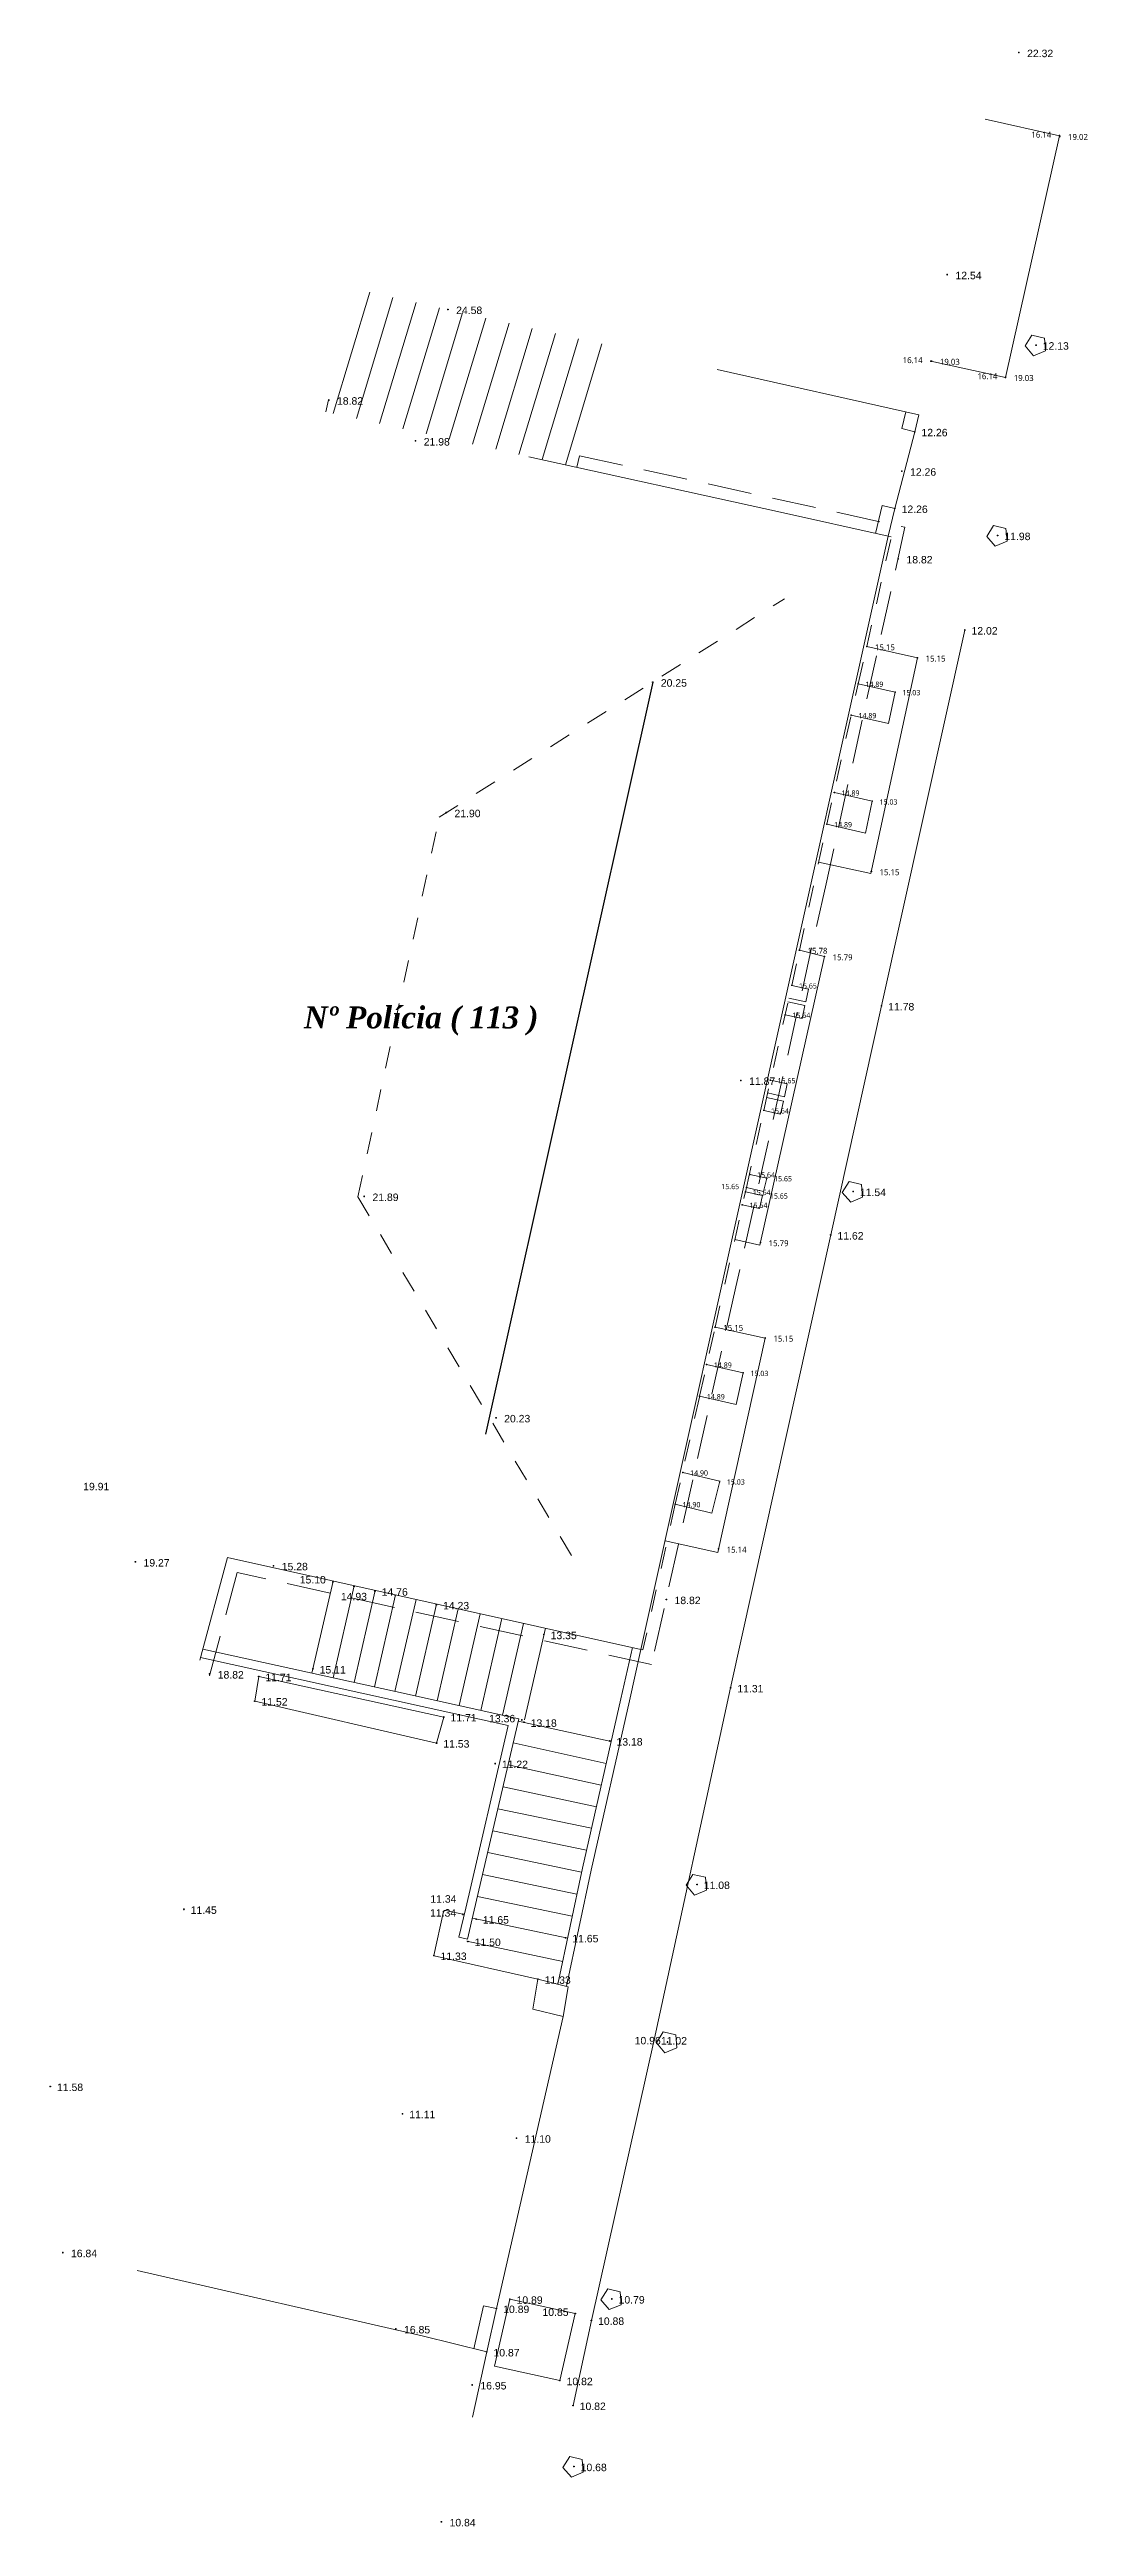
# Model space of a CAD drawing. Header units: millimetres. Extents: x 1778 to 2471, y 1406 to 1876.
# Drawn here: x 1918.93 to 1930.75, y 1507.24 to 1535.43 of the extents above; entities that cross this region are included whole.
import ezdxf
from ezdxf.enums import TextEntityAlignment as Align

# ---------------------------------------------------------------- set-up
doc = ezdxf.new("R2010")
doc.units = ezdxf.units.MM
doc.linetypes.add('RAYITAS', pattern=[0.5, 0.25, -0.25])
doc.linetypes.add('TRAZOS', pattern=[0.75, 0.5, -0.25])
for name, color, linetype, lineweight in [('02_Lev_22abril2023', 7, 'Continuous', 0), ('05_Cerceas', 7, 'Continuous', 0), ('06_Soleiras', 7, 'Continuous', 0), ('07_Coroamento_muro', 7, 'Continuous', 0), ('10_Varandas_Pnts', 7, 'Continuous', 0), ('construcao', 6, 'Continuous', 0), ('cxs', 7, 'Continuous', 0), ('cxs_agua', 7, 'Continuous', 0), ('escadas_degraus', 7, 'Continuous', 0), ('lancil', 7, 'Continuous', 0), ('linha_cume', 7, 'Continuous', 0), ('muro', 7, 'Continuous', 0), ('pilares', 7, 'Continuous', 0), ('Pilares_suporte_varanda', 7, 'Continuous', 0), ('texto', 7, 'Continuous', 0), ('varanda', 7, 'Continuous', 0)]:
    doc.layers.add(name, color=color, linetype=linetype, lineweight=lineweight)
doc.styles.add('Arial', font='arial.ttf', dxfattribs={"height": 0.2})
doc.styles.add('Segoe UI', font='segoeui.ttf', dxfattribs={"height": 0.2})
doc.styles.add('Times New Roman', font='timesbi.ttf', dxfattribs={"height": 0.2})

msp = doc.modelspace()

# ---------------------------------------------------------------- texts
at = {"layer": '02_Lev_22abril2023', "style": 'Arial'}
for s, p in [('12.13', (1930.241, 1532.015)), ('12.26', (1928.86, 1531.029)), ('12.26', (1928.634, 1530.156)), ('11.98', (1929.804, 1529.847)), ('12.02', (1929.43, 1528.772)), ('11.78', (1928.481, 1524.493)), ('11.54', (1928.159, 1522.38)), ('11.62', (1927.903, 1521.885)), ('15.10', (1921.78, 1517.97)), ('14.76', (1922.713, 1517.831)), ('14.23', (1923.412, 1517.675)), ('13.35', (1924.637, 1517.336)), ('15.11', (1922.007, 1516.945)), ('11.71', (1921.389, 1516.858)), ('11.31', (1926.763, 1516.73)), ('11.52', (1921.344, 1516.58)), ('11.71', (1923.497, 1516.399)), ('13.18', (1924.41, 1516.338)), ('11.53', (1923.415, 1516.102)), ('13.18', (1925.387, 1516.125)), ('11.22', (1924.082, 1515.868)), ('11.08', (1926.381, 1514.492)), ('11.45', (1920.538, 1514.209)), ('11.65', (1923.865, 1514.098)), ('11.50', (1923.772, 1513.843)), ('11.65', (1924.884, 1513.885)), ('11.33', (1923.383, 1513.684)), ('11.33', (1924.569, 1513.413)), ('11.02', (1925.893, 1512.722)), ('11.58', (1919.016, 1512.192)), ('11.11', (1923.027, 1511.882)), ('10.89', (1924.097, 1509.665)), ('10.89', (1924.249, 1509.77)), ('10.79', (1925.411, 1509.773)), ('10.88', (1925.177, 1509.53)), ('10.87', (1923.986, 1509.171)), ('10.82', (1924.819, 1508.844)), ('10.82', (1924.968, 1508.561)), ('10.68', (1924.979, 1507.865))]:
    msp.add_text(s, height=0.085, dxfattribs=at).set_placement(p)
for s, p in [('14.93', (1922.397, 1517.753)), ('11.34', (1923.416, 1514.311))]:
    msp.add_text(s, height=0.085, dxfattribs=at).set_placement(p, align=Align.BOTTOM_CENTER)
for s, p in [('13.36', (1924.233, 1516.364)), ('11.34', (1923.561, 1514.152)), ('10.96', (1925.891, 1512.698)), ('10.85', (1924.841, 1509.607))]:
    msp.add_text(s, height=0.085, dxfattribs=at).set_placement(p, align=Align.BOTTOM_RIGHT)
at = {"layer": '05_Cerceas', "style": 'Arial'}
for s, p in [('22.32', (1930.063, 1535.345)), ('24.58', (1923.561, 1532.421)), ('18.82', (1922.204, 1531.389)), ('18.82', (1928.689, 1529.582)), ('20.25', (1925.892, 1528.179)), ('21.90', (1923.542, 1526.693)), ('21.89', (1922.608, 1522.324)), ('20.23', (1924.108, 1519.804)), ('19.91', (1919.314, 1519.031)), ('19.27', (1920.001, 1518.163)), ('18.82', (1926.048, 1517.735)), ('18.82', (1920.846, 1516.888)), ('16.84', (1919.175, 1510.301)), ('16.85', (1922.968, 1509.433)), ('16.95', (1923.837, 1508.795))]:
    msp.add_text(s, height=0.085, dxfattribs=at).set_placement(p)
at = {"layer": '06_Soleiras', "style": 'Arial'}
for s, p in [('12.54', (1929.247, 1532.817)), ('12.26', (1928.73, 1530.58)), ('11.87', (1926.897, 1523.645)), ('15.28', (1921.575, 1518.12)), ('11.10', (1924.342, 1511.604)), ('10.84', (1923.486, 1507.237))]:
    msp.add_text(s, height=0.085, dxfattribs=at).set_placement(p)
at = {"layer": '07_Coroamento_muro', "style": 'Arial'}
msp.add_text('21.98', height=0.085, dxfattribs=at).set_placement((1923.192, 1530.924))
at = {"layer": '10_Varandas_Pnts', "style": 'Segoe UI'}
for p in [(1930.338, 1534.409), (1928.873, 1531.842), (1929.724, 1531.659)]:
    msp.add_text('16.14', height=0.068, dxfattribs=at).set_placement(p, align=Align.BOTTOM_RIGHT)
for s, p in [('19.02', (1930.529, 1534.403)), ('19.03', (1929.07, 1531.843)), ('19.03', (1929.911, 1531.659)), ('15.15', (1928.331, 1528.594)), ('15.15', (1928.907, 1528.465)), ('15.15', (1928.382, 1526.033)), ('15.78', (1927.563, 1525.138)), ('15.79', (1927.849, 1525.065)), ('15.79', (1927.12, 1521.81)), ('15.15', (1926.603, 1520.846)), ('15.15', (1927.174, 1520.723)), ('15.14', (1926.642, 1518.321))]:
    msp.add_text(s, height=0.068, dxfattribs=at).set_placement(p)
at = {"layer": 'Pilares_suporte_varanda', "style": 'Segoe UI'}
for s, p in [('14.89', (1928.222, 1528.176)), ('15.03', (1928.643, 1528.081)), ('14.89', (1928.143, 1527.819)), ('14.89', (1927.95, 1526.938)), ('15.03', (1928.383, 1526.837)), ('14.89', (1927.865, 1526.578)), ('15.65', (1927.465, 1524.743)), ('15.64', (1927.39, 1524.408)), ('15.65', (1927.221, 1523.664)), ('15.64', (1927.146, 1523.32)), ('15.64', (1926.988, 1522.591)), ('15.65', (1927.181, 1522.548)), ('15.64', (1926.938, 1522.391)), ('15.65', (1927.134, 1522.351)), ('15.64', (1926.902, 1522.245)), ('14.89', (1926.496, 1520.426)), ('15.03', (1926.913, 1520.331)), ('14.89', (1926.416, 1520.066)), ('14.90', (1926.225, 1519.198)), ('15.03', (1926.644, 1519.096)), ('14.90', (1926.139, 1518.837))]:
    msp.add_text(s, height=0.06, dxfattribs=at).set_placement(p)
msp.add_text('15.65', height=0.06, dxfattribs=at).set_placement((1926.784, 1522.441), align=Align.BOTTOM_RIGHT)
at = {"layer": 'texto', "style": 'Times New Roman'}
msp.add_text(' Nº Polícia ( 113 ) ', height=0.25, dxfattribs=at).set_placement((1923.163, 1524.414), align=Align.MIDDLE_CENTER)

# ---------------------------------------------------------------- linework, layer by layer
msp.add_line((1925.799, 1528.23), (1923.897, 1519.671))
at = {"layer": '02_Lev_22abril2023', "linetype": 'Continuous', "lineweight": 0}
for p, q in [((1930.156, 1532.067), (1930.173, 1532.067)), ((1930.165, 1532.058), (1930.165, 1532.075)), ((1928.775, 1531.081), (1928.792, 1531.081)), ((1928.783, 1531.072), (1928.783, 1531.089)), ((1928.549, 1530.208), (1928.566, 1530.208)), ((1928.558, 1530.199), (1928.558, 1530.216)), ((1929.719, 1529.899), (1929.736, 1529.899)), ((1929.727, 1529.891), (1929.727, 1529.908)), ((1929.345, 1528.823), (1929.362, 1528.823)), ((1929.353, 1528.815), (1929.353, 1528.832)), ((1928.396, 1524.545), (1928.413, 1524.545)), ((1928.404, 1524.537), (1928.404, 1524.554)), ((1928.074, 1522.432), (1928.091, 1522.432)), ((1928.083, 1522.423), (1928.083, 1522.44)), ((1927.818, 1521.937), (1927.835, 1521.937)), ((1927.826, 1521.929), (1927.826, 1521.946)), ((1922.148, 1517.984), (1922.165, 1517.984)), ((1922.156, 1517.975), (1922.156, 1517.992)), ((1922.389, 1517.934), (1922.406, 1517.934)), ((1922.397, 1517.925), (1922.397, 1517.942)), ((1922.628, 1517.882), (1922.645, 1517.882)), ((1922.636, 1517.874), (1922.636, 1517.891)), ((1923.327, 1517.726), (1923.344, 1517.726)), ((1923.335, 1517.718), (1923.335, 1517.735)), ((1924.552, 1517.388), (1924.569, 1517.388)), ((1924.561, 1517.38), (1924.561, 1517.397)), ((1921.922, 1516.997), (1921.939, 1516.997)), ((1921.93, 1516.989), (1921.93, 1517.006)), ((1921.304, 1516.91), (1921.321, 1516.91)), ((1921.313, 1516.901), (1921.313, 1516.918)), ((1926.678, 1516.782), (1926.695, 1516.782)), ((1926.686, 1516.774), (1926.686, 1516.791)), ((1921.259, 1516.632), (1921.276, 1516.632)), ((1921.268, 1516.624), (1921.268, 1516.641)), ((1923.412, 1516.45), (1923.429, 1516.45)), ((1923.421, 1516.442), (1923.421, 1516.459)), ((1924.301, 1516.416), (1924.318, 1516.416)), ((1924.31, 1516.408), (1924.31, 1516.425)), ((1924.325, 1516.39), (1924.342, 1516.39)), ((1924.333, 1516.382), (1924.333, 1516.399)), ((1923.33, 1516.154), (1923.347, 1516.154)), ((1923.338, 1516.146), (1923.338, 1516.163)), ((1925.302, 1516.177), (1925.319, 1516.177)), ((1925.31, 1516.168), (1925.31, 1516.185)), ((1923.997, 1515.92), (1924.014, 1515.92)), ((1924.006, 1515.911), (1924.006, 1515.928)), ((1926.296, 1514.544), (1926.313, 1514.544)), ((1926.305, 1514.535), (1926.305, 1514.552)), ((1920.453, 1514.261), (1920.47, 1514.261)), ((1920.461, 1514.252), (1920.461, 1514.269)), ((1923.408, 1514.235), (1923.425, 1514.235)), ((1923.416, 1514.226), (1923.416, 1514.243)), ((1923.629, 1514.204), (1923.646, 1514.204)), ((1923.637, 1514.196), (1923.637, 1514.213)), ((1923.78, 1514.15), (1923.797, 1514.15)), ((1923.789, 1514.141), (1923.789, 1514.158)), ((1923.687, 1513.895), (1923.704, 1513.895)), ((1923.695, 1513.886), (1923.695, 1513.903)), ((1924.799, 1513.937), (1924.816, 1513.937)), ((1924.807, 1513.928), (1924.807, 1513.945)), ((1923.298, 1513.736), (1923.315, 1513.736)), ((1923.306, 1513.727), (1923.306, 1513.744)), ((1924.484, 1513.465), (1924.501, 1513.465)), ((1924.493, 1513.456), (1924.493, 1513.473)), ((1925.808, 1512.774), (1925.825, 1512.774)), ((1925.816, 1512.765), (1925.816, 1512.782)), ((1925.959, 1512.75), (1925.976, 1512.75)), ((1925.967, 1512.742), (1925.967, 1512.759)), ((1918.931, 1512.244), (1918.948, 1512.244)), ((1918.939, 1512.235), (1918.939, 1512.252)), ((1922.942, 1511.934), (1922.959, 1511.934)), ((1922.951, 1511.925), (1922.951, 1511.942)), ((1924.012, 1509.716), (1924.029, 1509.716)), ((1924.02, 1509.708), (1924.02, 1509.725)), ((1924.164, 1509.822), (1924.181, 1509.822)), ((1924.173, 1509.813), (1924.173, 1509.83)), ((1924.909, 1509.659), (1924.926, 1509.659)), ((1924.918, 1509.65), (1924.918, 1509.667)), ((1925.326, 1509.825), (1925.343, 1509.825)), ((1925.334, 1509.817), (1925.334, 1509.834)), ((1925.092, 1509.582), (1925.109, 1509.582)), ((1925.101, 1509.573), (1925.101, 1509.59)), ((1923.901, 1509.223), (1923.918, 1509.223)), ((1923.909, 1509.215), (1923.909, 1509.232)), ((1924.734, 1508.896), (1924.751, 1508.896)), ((1924.742, 1508.888), (1924.742, 1508.905)), ((1924.883, 1508.613), (1924.9, 1508.613)), ((1924.892, 1508.604), (1924.892, 1508.621)), ((1924.894, 1507.917), (1924.911, 1507.917)), ((1924.902, 1507.909), (1924.902, 1507.926))]:
    msp.add_line(p, q, dxfattribs=at)
for p in [(1930.165, 1532.067), (1928.783, 1531.081), (1928.558, 1530.208), (1929.727, 1529.899), (1929.353, 1528.823), (1928.404, 1524.545), (1928.083, 1522.432), (1927.826, 1521.937), (1922.156, 1517.984), (1922.397, 1517.934), (1922.636, 1517.882), (1923.335, 1517.726), (1924.561, 1517.388), (1921.93, 1516.997), (1921.313, 1516.91), (1926.686, 1516.782), (1921.268, 1516.632), (1923.421, 1516.45), (1924.31, 1516.416), (1924.333, 1516.39), (1923.338, 1516.154), (1925.31, 1516.177), (1924.006, 1515.92), (1926.305, 1514.544), (1920.461, 1514.261), (1923.416, 1514.235), (1923.637, 1514.204), (1923.789, 1514.15), (1923.695, 1513.895), (1924.807, 1513.937), (1923.306, 1513.736), (1924.493, 1513.465), (1925.816, 1512.774), (1925.967, 1512.75), (1918.939, 1512.244), (1922.951, 1511.934), (1924.02, 1509.716), (1924.173, 1509.822), (1924.918, 1509.659), (1925.334, 1509.825), (1925.101, 1509.582), (1923.909, 1509.223), (1924.742, 1508.896), (1924.892, 1508.613), (1924.902, 1507.917)]:
    msp.add_point(p, dxfattribs=at)
at = {"layer": '05_Cerceas', "linetype": 'Continuous', "lineweight": 0}
for p, q in [((1929.961, 1535.397), (1929.978, 1535.397)), ((1929.969, 1535.389), (1929.969, 1535.406)), ((1923.459, 1532.473), (1923.476, 1532.473)), ((1923.467, 1532.464), (1923.467, 1532.481)), ((1922.102, 1531.441), (1922.119, 1531.441)), ((1922.111, 1531.433), (1922.111, 1531.45)), ((1928.587, 1529.634), (1928.604, 1529.634)), ((1928.596, 1529.625), (1928.596, 1529.642)), ((1925.799, 1528.222), (1925.799, 1528.239)), ((1925.79, 1528.23), (1925.807, 1528.23)), ((1923.44, 1526.745), (1923.457, 1526.745)), ((1923.449, 1526.736), (1923.449, 1526.753)), ((1922.506, 1522.376), (1922.523, 1522.376)), ((1922.514, 1522.368), (1922.514, 1522.385)), ((1924.006, 1519.856), (1924.023, 1519.856)), ((1924.015, 1519.848), (1924.015, 1519.865)), ((1919.899, 1518.215), (1919.916, 1518.215)), ((1919.908, 1518.207), (1919.908, 1518.224)), ((1925.946, 1517.787), (1925.963, 1517.787)), ((1925.955, 1517.779), (1925.955, 1517.796)), ((1920.744, 1516.94), (1920.761, 1516.94)), ((1920.752, 1516.931), (1920.752, 1516.948)), ((1919.073, 1510.353), (1919.09, 1510.353)), ((1919.082, 1510.344), (1919.082, 1510.361)), ((1922.866, 1509.485), (1922.883, 1509.485)), ((1922.874, 1509.476), (1922.874, 1509.493)), ((1923.735, 1508.847), (1923.752, 1508.847)), ((1923.743, 1508.838), (1923.743, 1508.855))]:
    msp.add_line(p, q, dxfattribs=at)
for p in [(1929.969, 1535.397), (1923.467, 1532.473), (1922.111, 1531.441), (1928.596, 1529.634), (1925.799, 1528.23), (1923.449, 1526.745), (1922.514, 1522.376), (1924.015, 1519.856), (1919.908, 1518.215), (1925.955, 1517.787), (1920.752, 1516.94), (1919.082, 1510.353), (1922.874, 1509.485), (1923.743, 1508.847)]:
    msp.add_point(p, dxfattribs=at)
at = {"layer": '06_Soleiras', "linetype": 'Continuous', "lineweight": 0}
for p, q in [((1929.145, 1532.869), (1929.162, 1532.869)), ((1929.154, 1532.861), (1929.154, 1532.878)), ((1928.628, 1530.632), (1928.645, 1530.632)), ((1928.636, 1530.623), (1928.636, 1530.64)), ((1926.795, 1523.697), (1926.812, 1523.697)), ((1926.804, 1523.688), (1926.804, 1523.705)), ((1921.473, 1518.172), (1921.49, 1518.172)), ((1921.481, 1518.163), (1921.481, 1518.18)), ((1924.24, 1511.656), (1924.257, 1511.656)), ((1924.249, 1511.647), (1924.249, 1511.664)), ((1923.384, 1507.289), (1923.401, 1507.289)), ((1923.393, 1507.28), (1923.393, 1507.297))]:
    msp.add_line(p, q, dxfattribs=at)
for p in [(1929.154, 1532.869), (1928.636, 1530.632), (1926.804, 1523.697), (1921.481, 1518.172), (1924.249, 1511.656), (1923.393, 1507.289)]:
    msp.add_point(p, dxfattribs=at)
at = {"layer": '07_Coroamento_muro', "linetype": 'Continuous', "lineweight": 0}
for p, q in [((1923.09, 1530.976), (1923.107, 1530.976)), ((1923.098, 1530.968), (1923.098, 1530.985))]:
    msp.add_line(p, q, dxfattribs=at)
msp.add_point((1923.098, 1530.976), dxfattribs=at)
at = {"layer": '10_Varandas_Pnts', "linetype": 'Continuous', "lineweight": 0}
for p, q in [((1930.423, 1534.45), (1930.44, 1534.45)), ((1930.427, 1534.444), (1930.444, 1534.444)), ((1930.432, 1534.442), (1930.432, 1534.459)), ((1930.435, 1534.436), (1930.435, 1534.453)), ((1928.958, 1531.884), (1928.975, 1531.884)), ((1928.966, 1531.875), (1928.966, 1531.892)), ((1928.968, 1531.884), (1928.985, 1531.884)), ((1928.976, 1531.876), (1928.976, 1531.893)), ((1929.809, 1531.701), (1929.826, 1531.701)), ((1929.809, 1531.7), (1929.826, 1531.7)), ((1929.817, 1531.692), (1929.817, 1531.709)), ((1929.818, 1531.692), (1929.818, 1531.709)), ((1928.229, 1528.635), (1928.246, 1528.635)), ((1928.238, 1528.627), (1928.238, 1528.644)), ((1928.813, 1528.498), (1928.813, 1528.515)), ((1928.805, 1528.506), (1928.822, 1528.506)), ((1928.28, 1526.075), (1928.297, 1526.075)), ((1928.288, 1526.066), (1928.288, 1526.083)), ((1927.461, 1525.18), (1927.478, 1525.18)), ((1927.47, 1525.171), (1927.47, 1525.188)), ((1927.747, 1525.106), (1927.764, 1525.106)), ((1927.756, 1525.098), (1927.756, 1525.115)), ((1927.018, 1521.851), (1927.035, 1521.851)), ((1927.027, 1521.843), (1927.027, 1521.86)), ((1926.501, 1520.888), (1926.518, 1520.888)), ((1926.51, 1520.879), (1926.51, 1520.896)), ((1927.072, 1520.764), (1927.089, 1520.764)), ((1927.081, 1520.756), (1927.081, 1520.773)), ((1926.549, 1518.354), (1926.549, 1518.371)), ((1926.54, 1518.363), (1926.557, 1518.363))]:
    msp.add_line(p, q, dxfattribs=at)
for p in [(1930.432, 1534.45), (1930.435, 1534.444), (1928.966, 1531.884), (1928.976, 1531.884), (1929.817, 1531.7), (1929.818, 1531.701), (1928.238, 1528.635), (1928.813, 1528.506), (1928.288, 1526.075), (1927.47, 1525.18), (1927.756, 1525.106), (1927.027, 1521.851), (1926.51, 1520.888), (1927.081, 1520.764), (1926.549, 1518.363)]:
    msp.add_point(p, dxfattribs=at)
at = {"layer": 'construcao', "linetype": 'Continuous', "lineweight": 9}
for p, q in [((1928.829, 1531.273), (1926.533, 1531.79)), ((1924.388, 1530.797), (1927.256, 1530.166)), ((1927.256, 1530.166), (1928.482, 1529.891)), ((1928.482, 1529.891), (1925.666, 1517.219)), ((1920.959, 1518.265), (1920.643, 1517.096)), ((1925.666, 1517.219), (1920.959, 1518.265)), ((1919.928, 1510.148), (1923.175, 1509.407)), ((1923.175, 1509.407), (1923.909, 1509.223)), ((1923.909, 1509.223), (1923.749, 1508.478))]:
    msp.add_line(p, q, dxfattribs=at)
at = {"layer": 'construcao', "linetype": 'TRAZOS', "lineweight": 9}
for p, q in [((1922.107, 1531.444), (1922.077, 1531.309)), ((1924.966, 1530.808), (1924.937, 1530.676)), ((1924.966, 1530.808), (1928.672, 1529.994)), ((1928.672, 1529.994), (1927.773, 1525.936)), ((1927.773, 1525.936), (1926.746, 1521.346)), ((1926.746, 1521.346), (1925.786, 1517.047)), ((1921.069, 1518.096), (1920.751, 1516.918)), ((1925.786, 1517.047), (1921.069, 1518.096))]:
    msp.add_line(p, q, dxfattribs=at)
at = {"layer": 'construcao', "linetype": 'RAYITAS', "lineweight": 5}
for p, q in [((1928.238, 1528.635), (1928.516, 1529.883)), ((1928.482, 1529.891), (1928.516, 1529.883)), ((1928.139, 1528.213), (1928.238, 1528.635)), ((1927.782, 1526.614), (1928.139, 1528.213)), ((1927.47, 1525.18), (1927.782, 1526.614)), ((1927.383, 1524.779), (1927.47, 1525.18)), ((1927.064, 1523.356), (1927.383, 1524.779)), ((1926.867, 1522.478), (1927.064, 1523.356)), ((1926.51, 1520.888), (1926.867, 1522.478)), ((1926.333, 1520.102), (1926.51, 1520.888)), ((1926.057, 1518.873), (1926.333, 1520.102)), ((1926.057, 1518.873), (1925.688, 1517.214)), ((1925.688, 1517.214), (1925.666, 1517.219))]:
    msp.add_line(p, q, dxfattribs=at)
at = {"layer": 'cxs', "linetype": 'Continuous', "lineweight": 5}
for p, q in [((1924.173, 1509.822), (1923.998, 1509.059)), ((1924.173, 1509.822), (1924.918, 1509.659)), ((1924.918, 1509.659), (1924.742, 1508.896)), ((1923.998, 1509.059), (1924.742, 1508.896))]:
    msp.add_line(p, q, dxfattribs=at)
at = {"layer": 'cxs', "linetype": 'Continuous', "lineweight": 0}
for points in [[(1930.117, 1532.182), (1930.04, 1532.057), (1930.136, 1531.945), (1930.271, 1532.001), (1930.26, 1532.148), (1930.117, 1532.182)], [(1929.68, 1530.014), (1929.603, 1529.889), (1929.698, 1529.777), (1929.834, 1529.834), (1929.822, 1529.98), (1929.68, 1530.014)], [(1928.035, 1522.547), (1927.958, 1522.422), (1928.054, 1522.31), (1928.189, 1522.367), (1928.178, 1522.513), (1928.035, 1522.547)], [(1926.257, 1514.659), (1926.18, 1514.534), (1926.276, 1514.422), (1926.411, 1514.478), (1926.4, 1514.625), (1926.257, 1514.659)], [(1925.92, 1512.866), (1925.843, 1512.74), (1925.938, 1512.629), (1926.074, 1512.685), (1926.062, 1512.831), (1925.92, 1512.866)], [(1925.287, 1509.941), (1925.21, 1509.815), (1925.305, 1509.704), (1925.441, 1509.76), (1925.429, 1509.906), (1925.287, 1509.941)], [(1924.854, 1508.033), (1924.777, 1507.907), (1924.873, 1507.796), (1925.009, 1507.852), (1924.997, 1507.998), (1924.854, 1508.033)]]:
    msp.add_lwpolyline(points, dxfattribs=at)
at = {"layer": 'cxs_agua', "linetype": 'Continuous', "lineweight": 5}
for points in [[(1930.117, 1532.182), (1930.04, 1532.057), (1930.136, 1531.945), (1930.271, 1532.001), (1930.26, 1532.148), (1930.117, 1532.182)], [(1929.68, 1530.014), (1929.603, 1529.889), (1929.698, 1529.777), (1929.834, 1529.834), (1929.822, 1529.98), (1929.68, 1530.014)], [(1928.035, 1522.547), (1927.958, 1522.422), (1928.054, 1522.31), (1928.189, 1522.367), (1928.178, 1522.513), (1928.035, 1522.547)], [(1926.257, 1514.659), (1926.18, 1514.534), (1926.276, 1514.422), (1926.411, 1514.478), (1926.4, 1514.625), (1926.257, 1514.659)], [(1925.92, 1512.866), (1925.843, 1512.74), (1925.938, 1512.629), (1926.074, 1512.685), (1926.062, 1512.831), (1925.92, 1512.866)], [(1925.287, 1509.941), (1925.21, 1509.815), (1925.305, 1509.704), (1925.441, 1509.76), (1925.429, 1509.906), (1925.287, 1509.941)], [(1924.854, 1508.033), (1924.777, 1507.907), (1924.873, 1507.796), (1925.009, 1507.852), (1924.997, 1507.998), (1924.854, 1508.033)]]:
    msp.add_lwpolyline(points, dxfattribs=at)
at = {"layer": 'escadas_degraus', "linetype": 'Continuous', "lineweight": 5}
for p, q in [((1922.161, 1531.29), (1922.577, 1532.669)), ((1922.426, 1531.232), (1922.841, 1532.61)), ((1922.69, 1531.173), (1923.106, 1532.551)), ((1922.954, 1531.115), (1923.37, 1532.493)), ((1923.219, 1531.056), (1923.634, 1532.434)), ((1923.483, 1530.998), (1923.899, 1532.375)), ((1923.747, 1530.939), (1924.163, 1532.317)), ((1924.012, 1530.881), (1924.427, 1532.258)), ((1924.276, 1530.822), (1924.692, 1532.199)), ((1924.541, 1530.764), (1924.956, 1532.14)), ((1924.805, 1530.706), (1925.22, 1532.082)), ((1922.16, 1517.998), (1921.919, 1516.949)), ((1922.4, 1517.945), (1922.159, 1516.896)), ((1922.638, 1517.892), (1922.398, 1516.844)), ((1922.871, 1517.84), (1922.631, 1516.792)), ((1923.105, 1517.788), (1922.864, 1516.741)), ((1923.338, 1517.736), (1923.097, 1516.689)), ((1923.585, 1517.681), (1923.346, 1516.635)), ((1923.833, 1517.626), (1923.594, 1516.58)), ((1924.081, 1517.571), (1923.842, 1516.525)), ((1924.329, 1517.516), (1924.09, 1516.47)), ((1924.577, 1517.461), (1924.338, 1516.416)), ((1921.268, 1516.632), (1921.313, 1516.91)), ((1923.421, 1516.45), (1921.313, 1516.91)), ((1923.338, 1516.154), (1921.268, 1516.632)), ((1923.338, 1516.154), (1923.421, 1516.45)), ((1925.327, 1516.173), (1924.269, 1516.404)), ((1925.27, 1515.922), (1924.211, 1516.155)), ((1925.214, 1515.674), (1924.153, 1515.906)), ((1925.158, 1515.426), (1924.095, 1515.656)), ((1925.102, 1515.183), (1924.036, 1515.406)), ((1925.046, 1514.933), (1923.978, 1515.156)), ((1924.99, 1514.683), (1923.92, 1514.907)), ((1924.937, 1514.433), (1923.862, 1514.658)), ((1923.306, 1513.736), (1923.416, 1514.235)), ((1923.445, 1514.247), (1923.653, 1514.201)), ((1923.67, 1514.273), (1923.593, 1513.945)), ((1923.768, 1514.25), (1923.69, 1513.922)), ((1924.831, 1513.932), (1923.746, 1514.159)), ((1924.884, 1514.182), (1923.804, 1514.408)), ((1924.775, 1513.668), (1923.684, 1513.897)), ((1924.493, 1513.465), (1923.309, 1513.731))]:
    msp.add_line(p, q, dxfattribs=at)
for centre, radius, start, end in [((1923.437, 1514.224), 0.0234, 71.5331, 153.7715), ((1923.311, 1513.735), 0.00471, 176.4606, 246.1968)]:
    msp.add_arc(centre, radius, start, end, dxfattribs=at)
at = {"layer": 'lancil', "linetype": 'Continuous', "lineweight": 9}
for p, q in [((1928.404, 1524.545), (1929.353, 1528.823)), ((1927.826, 1521.937), (1928.404, 1524.545)), ((1926.686, 1516.782), (1927.826, 1521.937)), ((1925.816, 1512.774), (1926.686, 1516.782)), ((1925.101, 1509.582), (1925.816, 1512.774)), ((1924.892, 1508.613), (1925.101, 1509.582))]:
    msp.add_line(p, q, dxfattribs=at)
at = {"layer": 'linha_cume', "linetype": 'RAYITAS', "lineweight": 20}
for p, q in [((1923.368, 1526.694), (1927.299, 1529.179)), ((1922.443, 1522.371), (1923.368, 1526.694)), ((1922.443, 1522.371), (1924.878, 1518.282))]:
    msp.add_line(p, q, dxfattribs=at)
at = {"layer": 'muro', "linetype": 'Continuous', "lineweight": 5}
for p, q in [((1928.783, 1531.081), (1928.558, 1530.208)), ((1928.683, 1531.306), (1928.637, 1531.116)), ((1928.783, 1531.081), (1928.637, 1531.116)), ((1928.829, 1531.273), (1928.783, 1531.081)), ((1928.412, 1530.243), (1928.335, 1529.923)), ((1928.558, 1530.208), (1928.412, 1530.243)), ((1928.558, 1530.208), (1928.482, 1529.891)), ((1925.569, 1517.241), (1925.436, 1516.656)), ((1922.848, 1516.642), (1920.651, 1517.126)), ((1922.869, 1516.74), (1920.678, 1517.223)), ((1925.666, 1517.219), (1925.534, 1516.634)), ((1924.275, 1516.43), (1922.869, 1516.74)), ((1924.154, 1516.354), (1922.848, 1516.642)), ((1924.275, 1516.43), (1923.768, 1514.25)), ((1925.436, 1516.656), (1925, 1514.73)), ((1925.534, 1516.634), (1925.097, 1514.708)), ((1924.154, 1516.354), (1923.67, 1514.273)), ((1925, 1514.729), (1924.72, 1513.409)), ((1925.097, 1514.708), (1924.817, 1513.385)), ((1923.69, 1513.922), (1923.593, 1513.945)), ((1924.493, 1513.465), (1924.435, 1513.124)), ((1924.493, 1513.465), (1924.837, 1513.38)), ((1924.837, 1513.38), (1924.778, 1513.039)), ((1924.778, 1513.039), (1924.02, 1509.716)), ((1924.435, 1513.124), (1924.778, 1513.039)), ((1923.874, 1509.749), (1923.764, 1509.259)), ((1924.02, 1509.716), (1923.874, 1509.749)), ((1924.02, 1509.716), (1923.909, 1509.223))]:
    msp.add_line(p, q, dxfattribs=at)
at = {"layer": 'pilares', "linetype": 'Continuous', "lineweight": 5}
for p, q in [((1928.139, 1528.213), (1928.56, 1528.117)), ((1928.486, 1527.759), (1928.56, 1528.117)), ((1928.06, 1527.856), (1928.486, 1527.759)), ((1927.868, 1526.975), (1928.3, 1526.874)), ((1928.224, 1526.511), (1928.3, 1526.874)), ((1927.782, 1526.614), (1928.224, 1526.511)), ((1927.34, 1524.591), (1927.532, 1524.549)), ((1927.35, 1524.633), (1927.543, 1524.59)), ((1927.383, 1524.779), (1927.575, 1524.737)), ((1927.543, 1524.59), (1927.575, 1524.737)), ((1927.307, 1524.445), (1927.5, 1524.402)), ((1927.5, 1524.402), (1927.532, 1524.549)), ((1927.096, 1523.503), (1927.289, 1523.46)), ((1927.106, 1523.554), (1927.299, 1523.511)), ((1927.139, 1523.7), (1927.332, 1523.658)), ((1927.256, 1523.314), (1927.289, 1523.46)), ((1927.299, 1523.511), (1927.332, 1523.658)), ((1927.064, 1523.356), (1927.256, 1523.314)), ((1926.905, 1522.627), (1927.098, 1522.585)), ((1926.856, 1522.428), (1927.051, 1522.387)), ((1926.867, 1522.478), (1927.062, 1522.434)), ((1927.017, 1522.24), (1927.051, 1522.387)), ((1927.062, 1522.434), (1927.098, 1522.585)), ((1926.82, 1522.281), (1927.017, 1522.24)), ((1926.413, 1520.462), (1926.83, 1520.368)), ((1926.83, 1520.368), (1926.749, 1520.008)), ((1926.333, 1520.102), (1926.749, 1520.008)), ((1926.142, 1519.235), (1926.562, 1519.133)), ((1926.562, 1519.133), (1926.474, 1518.772)), ((1926.057, 1518.873), (1926.474, 1518.772))]:
    msp.add_line(p, q, dxfattribs=at)
at = {"layer": 'Pilares_suporte_varanda', "linetype": 'Continuous', "lineweight": 0}
for p, q in [((1928.132, 1528.213), (1928.147, 1528.213)), ((1928.139, 1528.206), (1928.139, 1528.221)), ((1928.553, 1528.117), (1928.568, 1528.117)), ((1928.56, 1528.11), (1928.56, 1528.125)), ((1928.053, 1527.856), (1928.068, 1527.856)), ((1928.06, 1527.848), (1928.06, 1527.863)), ((1927.86, 1526.975), (1927.875, 1526.975)), ((1927.868, 1526.967), (1927.868, 1526.982)), ((1928.293, 1526.874), (1928.308, 1526.874)), ((1928.3, 1526.867), (1928.3, 1526.882)), ((1927.775, 1526.614), (1927.79, 1526.614)), ((1927.782, 1526.607), (1927.782, 1526.622)), ((1927.375, 1524.779), (1927.39, 1524.779)), ((1927.383, 1524.772), (1927.383, 1524.787)), ((1927.3, 1524.445), (1927.315, 1524.445)), ((1927.307, 1524.437), (1927.307, 1524.452)), ((1927.131, 1523.7), (1927.146, 1523.7)), ((1927.139, 1523.693), (1927.139, 1523.708)), ((1927.056, 1523.356), (1927.071, 1523.356)), ((1927.064, 1523.349), (1927.064, 1523.364)), ((1926.898, 1522.627), (1926.913, 1522.627)), ((1926.905, 1522.62), (1926.905, 1522.635)), ((1926.848, 1522.428), (1926.863, 1522.428)), ((1926.856, 1522.42), (1926.856, 1522.435)), ((1926.859, 1522.478), (1926.874, 1522.478)), ((1926.867, 1522.47), (1926.867, 1522.485)), ((1927.044, 1522.387), (1927.059, 1522.387)), ((1927.051, 1522.38), (1927.051, 1522.395)), ((1927.091, 1522.585), (1927.106, 1522.585)), ((1927.098, 1522.577), (1927.098, 1522.592)), ((1926.812, 1522.281), (1926.827, 1522.281)), ((1926.82, 1522.274), (1926.82, 1522.289)), ((1926.406, 1520.462), (1926.421, 1520.462)), ((1926.413, 1520.455), (1926.413, 1520.47)), ((1926.823, 1520.368), (1926.838, 1520.368)), ((1926.83, 1520.36), (1926.83, 1520.375)), ((1926.326, 1520.102), (1926.341, 1520.102)), ((1926.333, 1520.095), (1926.333, 1520.11)), ((1926.135, 1519.235), (1926.15, 1519.235)), ((1926.142, 1519.227), (1926.142, 1519.242)), ((1926.554, 1519.133), (1926.569, 1519.133)), ((1926.562, 1519.125), (1926.562, 1519.14)), ((1926.049, 1518.873), (1926.064, 1518.873)), ((1926.057, 1518.866), (1926.057, 1518.881))]:
    msp.add_line(p, q, dxfattribs=at)
for p in [(1928.139, 1528.213), (1928.56, 1528.117), (1928.06, 1527.856), (1927.868, 1526.975), (1928.3, 1526.874), (1927.782, 1526.614), (1927.383, 1524.779), (1927.307, 1524.445), (1927.139, 1523.7), (1927.064, 1523.356), (1926.905, 1522.627), (1926.856, 1522.428), (1926.867, 1522.478), (1927.051, 1522.387), (1927.098, 1522.585), (1926.82, 1522.281), (1926.413, 1520.462), (1926.83, 1520.368), (1926.333, 1520.102), (1926.142, 1519.235), (1926.562, 1519.133), (1926.057, 1518.873)]:
    msp.add_point(p, dxfattribs=at)
at = {"layer": 'varanda', "linetype": 'Continuous', "lineweight": 5}
for p, q in [((1930.432, 1534.45), (1929.585, 1534.639)), ((1929.817, 1531.7), (1930.432, 1534.45)), ((1928.967, 1531.886), (1929.817, 1531.7)), ((1928.813, 1528.506), (1928.238, 1528.635)), ((1928.284, 1526.054), (1928.813, 1528.506)), ((1928.284, 1526.054), (1927.688, 1526.182)), ((1927.47, 1525.18), (1927.756, 1525.106)), ((1927.756, 1525.106), (1927.02, 1521.822)), ((1927.02, 1521.822), (1926.734, 1521.886)), ((1927.081, 1520.764), (1926.51, 1520.888)), ((1926.54, 1518.324), (1927.081, 1520.764)), ((1926.54, 1518.324), (1925.941, 1518.456))]:
    msp.add_line(p, q, dxfattribs=at)

msp.set_redraw_order([(e.dxf.handle, doc.entitydb.next_handle()) for e in msp.query("TEXT MTEXT ATTDEF DIMENSION ARC_DIMENSION")])  # texts and dimensions are drawn at this point

doc.saveas('drawing.dxf')
